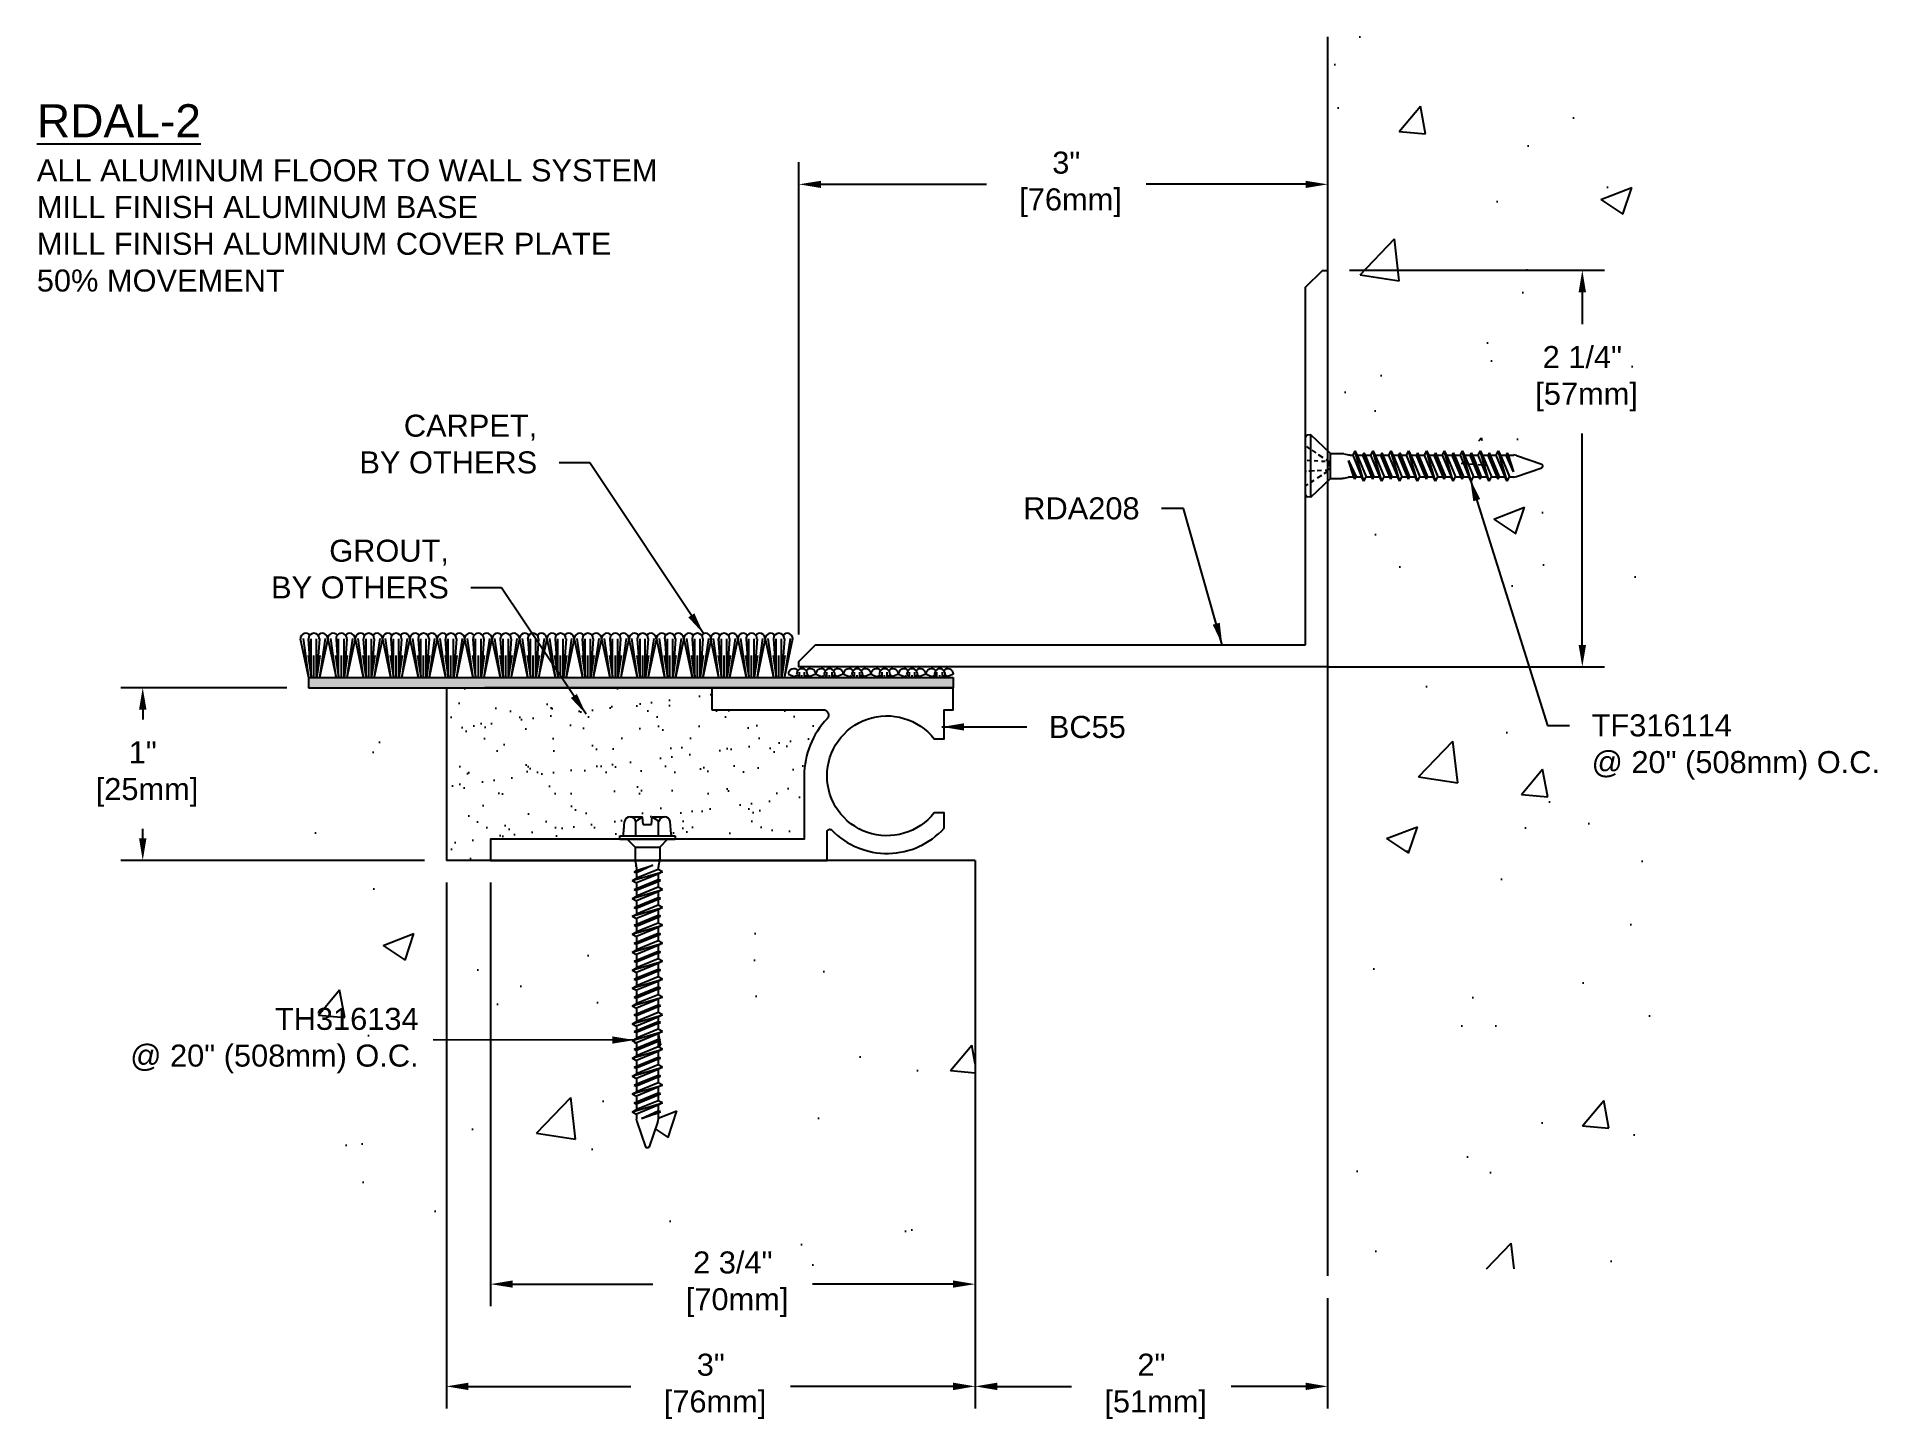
# Model space of a CAD drawing. Header units: inches. Extents: x -0.5 to 9.9, y 1.3 to 9.2.
import ezdxf

# ---------------------------------------------------------------- set-up
doc = ezdxf.new("R2010")
doc.units = ezdxf.units.IN
doc.header["$MEASUREMENT"] = 0
for name, color, linetype in [('Anchors', 4, 'Continuous'), ('Conditions', 1, 'Continuous'), ('Dimensions', 3, 'Continuous'), ('Metals', 7, 'Continuous'), ('Text', 2, 'Continuous')]:
    doc.layers.add(name, color=color, linetype=linetype)
doc.styles.add('ARIAL', font='arial.ttf')
doc.styles.get("Standard").update_dxf_attribs({"font": 'arial.ttf'})
doc.dimstyles.new('Arial', dxfattribs={"dimtxt": 0.125, "dimasz": 0.125, "dimexe": 0.125, "dimexo": 0.125, "dimgap": 0.125, "dimtad": 0, "dimtih": 1, "dimtoh": 1, "dimdec": 4, "dimzin": 0, "dimdsep": 46, "dimlunit": 4, "dimtxsty": 'ARIAL', "dimcen": 0.09, "dimadec": 0, "dimazin": 0, "dimtfac": 1, "dimtdec": 4, "dimtofl": 0, "dimtmove": 0, "dimatfit": 3, "dimfxl": 0, "dimfrac": 2, "dimtolj": 1, "dimtzin": 0, "dimarcsym": 0})

msp = doc.modelspace()

# ---------------------------------------------------------------- texts
at = {"layer": 'Text', "insert": (-0.49707, 8.77435), "char_height": 0.1875, "width": 4, "attachment_point": 1, "style": 'ARIAL'}
msp.add_mtext('{\\LRDAL-2\\P\\H0.6667x;\\lALL ALUMINUM FLOOR TO WALL SYSTEM \\PMILL FINISH ALUMINUM BASE \\PMILL FINISH ALUMINUM COVER PLATE \\P50% MOVEMENT}', dxfattribs=at)
at = {"layer": 'Text', "char_height": 0.125, "style": 'ARIAL'}
for s, insert, attachment_point in [('CARPET,\\PBY OTHERS', (2.34214, 6.67795), 9), ('RDA208', (5.76006, 6.41725), 9), ('GROUT,\\PBY OTHERS', (1.84107, 5.96857), 9), ('\\A1;BC55', (5.24513, 5.30396), 1), ('\\A1;TF316114\\P@ 20" (508mm) O.C.', (8.3247, 5.31274), 1), ('TH316134\\P@ 20" (508mm) O.C.', (1.66933, 3.46214), 6)]:
    msp.add_mtext(s, dxfattribs=dict(at, insert=insert, attachment_point=attachment_point))

# ---------------------------------------------------------------- blocks, each defined once
blk = doc.blocks.new('Bc55')
blk.add_lwpolyline([(1.38, 0.855), (2.013, 0.855, -0.659567), (2.035, 0.804, 0.192706), (1.905, 0.48), (1.905, 0.12), (0.125, 0.12), (0.125, 0), (2.035, 0), (2.035, 0.162, -0.671875), (2.061, 0.172, 0.430668), (2.7, 0.183), (2.7, 0.27), (2.642, 0.27, -2.892356), (2.642, 0.69), (2.7, 0.69), (2.7, 0.855), (2.75, 0.855), (2.75, 0.98), (1.38, 0.98)], format="xyb", close=True)
blk = doc.blocks.new('TF-316114')
for p, q in [((-0.163, 0), (0.163, 0)), ((-0.104, -0.013), (-0.113, 0)), ((-0.176, -0.029), (-0.175, -0.01)), ((-0.176, -0.029), (0.176, -0.029)), ((-0.176, -0.029), (-0.07, -0.141)), ((-0.082, -0.047), (-0.091, -0.032)), ((-0.053, -0.09), (-0.069, -0.066)), ((-0.031, -0.125), (-0.044, -0.104)), ((-0.031, -0.005), (-0.031, 0)), ((-0.03, -0.026), (-0.03, -0.019)), ((-0.028, -0.051), (-0.029, -0.032)), ((-0.026, -0.091), (-0.028, -0.065)), ((0.025, -0.11), (0.026, -0.09)), ((0.027, -0.07), (0.029, -0.048)), ((0.03, -0.026), (0.031, -0.008)), ((0.066, -0.071), (0.049, -0.098)), ((0.07, -0.141), (0.176, -0.029)), ((0.09, -0.035), (0.075, -0.058)), ((0.11, -0.005), (0.098, -0.022)), ((0.176, -0.029), (0.175, -0.01)), ((-0.07, -0.141), (0.07, -0.141)), ((-0.07, -0.141), (-0.07, -0.208)), ((-0.024, -0.126), (-0.025, -0.11)), ((-0.024, -0.135), (-0.011, -0.135)), ((-0.002, -0.135), (0.018, -0.135)), ((0.037, -0.115), (0.024, -0.135)), ((0.024, -0.135), (0.025, -0.125)), ((0.07, -0.141), (0.07, -0.208)), ((-0.086, -0.33), (0.086, -0.28)), ((-0.074, -0.28), (0.032, -0.243)), ((-0.074, -0.28), (-0.062, -0.273)), ((-0.074, -0.28), (-0.062, -0.286)), ((-0.069, -0.218), (-0.063, -0.244)), ((-0.062, -0.273), (0.032, -0.243)), ((0.032, -0.243), (-0.062, -0.286)), ((-0.062, -0.253), (-0.062, -0.273)), ((0.062, -0.267), (-0.062, -0.317)), ((-0.062, -0.286), (-0.062, -0.317)), ((0.062, -0.293), (-0.062, -0.343)), ((0.062, -0.253), (0.062, -0.267)), ((0.086, -0.28), (0.062, -0.267)), ((0.086, -0.28), (0.062, -0.293)), ((0.062, -0.293), (0.062, -0.324)), ((0.069, -0.218), (0.063, -0.244)), ((-0.086, -0.33), (-0.062, -0.317)), ((-0.086, -0.33), (-0.062, -0.343)), ((-0.086, -0.432), (0.086, -0.381)), ((-0.074, -0.381), (0.074, -0.33)), ((-0.074, -0.381), (-0.062, -0.375)), ((-0.074, -0.381), (-0.062, -0.387)), ((-0.062, -0.375), (0.062, -0.324)), ((0.062, -0.337), (-0.062, -0.387)), ((-0.062, -0.343), (-0.062, -0.375)), ((0.062, -0.368), (-0.062, -0.419)), ((-0.062, -0.387), (-0.062, -0.419)), ((0.062, -0.394), (-0.062, -0.445)), ((0.074, -0.33), (0.062, -0.324)), ((0.074, -0.33), (0.062, -0.337)), ((0.062, -0.337), (0.062, -0.368)), ((0.086, -0.381), (0.062, -0.368)), ((0.086, -0.381), (0.062, -0.394)), ((0.062, -0.394), (0.062, -0.426)), ((-0.086, -0.432), (-0.062, -0.419)), ((-0.086, -0.432), (-0.062, -0.445)), ((-0.086, -0.534), (0.086, -0.483)), ((-0.086, -0.534), (-0.062, -0.521)), ((-0.074, -0.483), (0.074, -0.432)), ((-0.074, -0.483), (-0.062, -0.477)), ((-0.074, -0.483), (-0.062, -0.489)), ((-0.062, -0.477), (0.062, -0.426)), ((0.062, -0.438), (-0.062, -0.489)), ((-0.062, -0.445), (-0.062, -0.477)), ((0.062, -0.47), (-0.062, -0.521)), ((-0.062, -0.489), (-0.062, -0.521)), ((0.062, -0.496), (-0.062, -0.546)), ((0.074, -0.432), (0.062, -0.426)), ((0.074, -0.432), (0.062, -0.438)), ((0.062, -0.438), (0.062, -0.47)), ((0.086, -0.483), (0.062, -0.47)), ((0.086, -0.483), (0.062, -0.496)), ((0.062, -0.496), (0.062, -0.527)), ((-0.086, -0.534), (-0.062, -0.546)), ((-0.086, -0.635), (0.086, -0.584)), ((-0.086, -0.635), (-0.062, -0.622)), ((-0.074, -0.584), (0.074, -0.534)), ((-0.074, -0.584), (-0.062, -0.578)), ((-0.074, -0.584), (-0.062, -0.59)), ((-0.062, -0.578), (0.062, -0.527)), ((0.062, -0.54), (-0.062, -0.59)), ((-0.062, -0.546), (-0.062, -0.578)), ((0.062, -0.571), (-0.062, -0.622)), ((-0.062, -0.59), (-0.062, -0.622)), ((0.062, -0.597), (-0.062, -0.648)), ((0.074, -0.534), (0.062, -0.527)), ((0.074, -0.534), (0.062, -0.54)), ((0.062, -0.54), (0.062, -0.571)), ((0.086, -0.584), (0.062, -0.571)), ((0.086, -0.584), (0.062, -0.597)), ((0.062, -0.597), (0.062, -0.629)), ((-0.086, -0.635), (-0.062, -0.648)), ((-0.086, -0.737), (0.086, -0.686)), ((-0.086, -0.737), (-0.062, -0.724)), ((-0.074, -0.686), (0.074, -0.635)), ((-0.074, -0.686), (-0.062, -0.68)), ((-0.074, -0.686), (-0.062, -0.692)), ((-0.062, -0.68), (0.062, -0.629)), ((0.062, -0.641), (-0.062, -0.692)), ((-0.062, -0.648), (-0.062, -0.68)), ((0.062, -0.673), (-0.062, -0.724)), ((-0.062, -0.692), (-0.062, -0.724)), ((0.062, -0.699), (-0.062, -0.75)), ((-0.062, -0.781), (0.062, -0.73)), ((0.074, -0.635), (0.062, -0.629)), ((0.074, -0.635), (0.062, -0.641)), ((0.062, -0.641), (0.062, -0.673)), ((0.086, -0.686), (0.062, -0.673)), ((0.086, -0.686), (0.062, -0.699)), ((0.062, -0.699), (0.062, -0.73)), ((0.074, -0.737), (0.062, -0.73)), ((-0.086, -0.737), (-0.062, -0.75)), ((-0.086, -0.838), (0.086, -0.787)), ((-0.086, -0.838), (-0.062, -0.825)), ((-0.074, -0.787), (0.074, -0.737)), ((-0.074, -0.787), (-0.062, -0.781)), ((-0.074, -0.787), (-0.062, -0.794)), ((0.062, -0.743), (-0.062, -0.794)), ((-0.062, -0.75), (-0.062, -0.781)), ((0.062, -0.774), (-0.062, -0.825)), ((-0.062, -0.794), (-0.062, -0.825)), ((0.062, -0.8), (-0.062, -0.851)), ((-0.062, -0.883), (0.062, -0.832)), ((0.074, -0.737), (0.062, -0.743)), ((0.062, -0.743), (0.062, -0.774)), ((0.086, -0.787), (0.062, -0.774)), ((0.086, -0.787), (0.062, -0.8)), ((0.062, -0.8), (0.062, -0.832)), ((0.074, -0.838), (0.062, -0.832)), ((-0.086, -0.838), (-0.062, -0.851)), ((-0.086, -0.94), (0.086, -0.889)), ((-0.086, -0.94), (-0.062, -0.927)), ((-0.086, -0.94), (-0.062, -0.953)), ((-0.074, -0.889), (0.074, -0.838)), ((-0.074, -0.889), (-0.062, -0.883)), ((-0.074, -0.889), (-0.062, -0.895)), ((-0.074, -0.991), (0.074, -0.94)), ((0.062, -0.844), (-0.062, -0.895)), ((-0.062, -0.851), (-0.062, -0.883)), ((0.062, -0.876), (-0.062, -0.927)), ((-0.062, -0.895), (-0.062, -0.927)), ((0.062, -0.902), (-0.062, -0.953)), ((-0.062, -0.984), (0.062, -0.934)), ((0.074, -0.838), (0.062, -0.844)), ((0.062, -0.844), (0.062, -0.876)), ((0.086, -0.889), (0.062, -0.876)), ((0.086, -0.889), (0.062, -0.902)), ((0.062, -0.902), (0.062, -0.934)), ((0.074, -0.94), (0.062, -0.934)), ((0.074, -0.94), (0.062, -0.946)), ((-0.086, -1.041), (0.086, -0.991)), ((-0.086, -1.041), (-0.062, -1.028)), ((-0.086, -1.041), (-0.062, -1.054)), ((-0.074, -0.991), (-0.062, -0.984)), ((-0.074, -0.991), (-0.062, -0.997)), ((-0.074, -1.092), (0.074, -1.041)), ((0.062, -0.946), (-0.062, -0.997)), ((-0.062, -0.953), (-0.062, -0.984)), ((0.062, -0.978), (-0.062, -1.028)), ((-0.062, -0.997), (-0.062, -1.028)), ((0.062, -1.003), (-0.062, -1.054)), ((-0.062, -1.086), (0.062, -1.035)), ((0.062, -0.946), (0.062, -0.978)), ((0.086, -0.991), (0.062, -0.978)), ((0.086, -0.991), (0.062, -1.003)), ((0.062, -1.003), (0.062, -1.035)), ((0.074, -1.041), (0.062, -1.035)), ((0.074, -1.041), (0.062, -1.047)), ((-0.086, -1.143), (0.086, -1.092)), ((-0.086, -1.143), (-0.062, -1.13)), ((-0.086, -1.143), (-0.062, -1.156)), ((-0.074, -1.092), (-0.062, -1.086)), ((-0.074, -1.092), (-0.062, -1.098)), ((0.062, -1.047), (-0.062, -1.098)), ((-0.062, -1.054), (-0.062, -1.086)), ((0.062, -1.079), (-0.062, -1.13)), ((-0.062, -1.098), (-0.062, -1.13)), ((0.062, -1.105), (-0.062, -1.156)), ((-0.034, -1.18), (0.062, -1.137)), ((-0.034, -1.18), (0.074, -1.143)), ((0.062, -1.047), (0.062, -1.079)), ((0.086, -1.092), (0.062, -1.079)), ((0.086, -1.092), (0.062, -1.105)), ((0.062, -1.105), (0.062, -1.137)), ((0.074, -1.143), (0.062, -1.137)), ((0.074, -1.143), (0.062, -1.149)), ((-0.062, -1.156), (-0.062, -1.182)), ((-0.06, -1.197), (-0.01, -1.34)), ((0.062, -1.149), (-0.034, -1.18)), ((0.06, -1.197), (0.01, -1.34)), ((0.062, -1.149), (0.062, -1.182))]:
    blk.add_line(p, q)
for centre, radius, start, end in [((-0.163, -0.011), 0.0112, 90, 175), ((0.163, -0.011), 0.0112, 5, 90), ((-0.023, -0.208), 0.0465, 180, 191.9357), ((0.023, -0.208), 0.0465, 348.0643, 0), ((-0.109, -0.253), 0.0465, 0, 11.9357), ((0.109, -0.253), 0.0465, 168.0643, 180), ((-0.016, -1.182), 0.0465, 180, 199.3058), ((0.016, -1.182), 0.0465, 340.6942, 0), ((0, -1.335), 0.0106, 204.1001, 335.8999)]:
    blk.add_arc(centre, radius, start, end)
blk = doc.blocks.new('TF316114')
blk.add_blockref('TF-316114', (0, 0))
blk = doc.blocks.new('*D5')
at = {"layer": 'Defpoints', "color": 0}
for p in [(6.827, 9.157), (3.827, 8.32), (3.827, 5.64)]:
    blk.add_point(p, dxfattribs=at)
at = {"layer": 'Dimensions', "color": 0, "lineweight": -2}
for p, q in [((6.827, 9.032), (6.827, 8.195)), ((3.827, 5.765), (3.827, 8.445)), ((3.952, 8.32), (4.891, 8.32)), ((6.702, 8.32), (5.797, 8.32))]:
    blk.add_line(p, q, dxfattribs=at)
at = {"layer": 'Dimensions', "color": 0}
for points in [[(3.952, 8.34), (3.952, 8.299), (3.827, 8.32)], [(6.702, 8.34), (6.702, 8.299), (6.827, 8.32)]]:
    blk.add_solid(points, dxfattribs=at)
at = {"layer": 'Dimensions', "color": 0, "insert": (5.344, 8.32), "char_height": 0.125, "attachment_point": 5, "style": 'ARIAL'}
blk.add_mtext('\\A1;3"\\P [76mm]', dxfattribs=at)
blk = doc.blocks.new('TH-316134')
for p, q in [((-0.097, 0.127), (-0.027, 0.127)), ((-0.023, 0.083), (-0.027, 0.127)), ((0.023, 0.083), (0.027, 0.127)), ((0.027, 0.127), (0.097, 0.127)), ((-0.157, 0.019), (0.157, 0.019)), ((-0.157, 0), (-0.157, 0.019)), ((-0.157, 0), (0.157, 0)), ((-0.135, 0.029), (-0.129, 0.1)), ((-0.115, 0), (-0.07, -0.045)), ((-0.065, 0.019), (-0.065, 0.1)), ((-0.023, 0.083), (0.023, 0.083)), ((0.064, 0.019), (0.064, 0.1)), ((0.115, 0), (0.07, -0.045)), ((0.135, 0.029), (0.129, 0.1)), ((0.157, 0.019), (0.157, 0)), ((-0.07, -0.045), (0.07, -0.045)), ((-0.07, -0.045), (-0.07, -0.112)), ((0.07, -0.045), (0.07, -0.112)), ((-0.086, -0.234), (0.086, -0.184)), ((-0.074, -0.184), (0.032, -0.147)), ((-0.074, -0.184), (-0.062, -0.177)), ((-0.074, -0.184), (-0.062, -0.19)), ((-0.069, -0.122), (-0.063, -0.148)), ((0.032, -0.147), (-0.062, -0.19)), ((-0.062, -0.177), (0.032, -0.147)), ((-0.062, -0.157), (-0.062, -0.177)), ((0.062, -0.171), (-0.062, -0.221)), ((-0.062, -0.19), (-0.062, -0.221)), ((0.062, -0.197), (-0.062, -0.247)), ((0.062, -0.157), (0.062, -0.171)), ((0.086, -0.184), (0.062, -0.171)), ((0.086, -0.184), (0.062, -0.197)), ((0.062, -0.197), (0.062, -0.228)), ((0.069, -0.122), (0.063, -0.148)), ((-0.086, -0.234), (-0.062, -0.221)), ((-0.086, -0.234), (-0.062, -0.247)), ((-0.086, -0.336), (0.086, -0.285)), ((-0.074, -0.285), (0.074, -0.234)), ((-0.074, -0.285), (-0.062, -0.279)), ((-0.074, -0.285), (-0.062, -0.291)), ((-0.062, -0.279), (0.062, -0.228)), ((0.062, -0.241), (-0.062, -0.291)), ((-0.062, -0.247), (-0.062, -0.279)), ((0.062, -0.272), (-0.062, -0.323)), ((-0.062, -0.291), (-0.062, -0.323)), ((0.062, -0.298), (-0.062, -0.349)), ((0.074, -0.234), (0.062, -0.228)), ((0.074, -0.234), (0.062, -0.241)), ((0.062, -0.241), (0.062, -0.272)), ((0.086, -0.285), (0.062, -0.272)), ((0.086, -0.285), (0.062, -0.298)), ((0.062, -0.298), (0.062, -0.33)), ((-0.086, -0.336), (-0.062, -0.323)), ((-0.086, -0.336), (-0.062, -0.349)), ((-0.086, -0.437), (0.086, -0.387)), ((-0.074, -0.387), (0.074, -0.336)), ((-0.074, -0.387), (-0.062, -0.381)), ((-0.074, -0.387), (-0.062, -0.393)), ((-0.062, -0.381), (0.062, -0.33)), ((0.062, -0.342), (-0.062, -0.393)), ((-0.062, -0.349), (-0.062, -0.381)), ((0.062, -0.374), (-0.062, -0.425)), ((-0.062, -0.393), (-0.062, -0.425)), ((0.062, -0.4), (-0.062, -0.45)), ((0.074, -0.336), (0.062, -0.33)), ((0.074, -0.336), (0.062, -0.342)), ((0.062, -0.342), (0.062, -0.374)), ((0.086, -0.387), (0.062, -0.374)), ((0.086, -0.387), (0.062, -0.4)), ((0.062, -0.4), (0.062, -0.431)), ((-0.086, -0.437), (-0.062, -0.425)), ((-0.086, -0.437), (-0.062, -0.45)), ((-0.086, -0.539), (0.086, -0.488)), ((-0.074, -0.488), (0.074, -0.437)), ((-0.074, -0.488), (-0.062, -0.482)), ((-0.074, -0.488), (-0.062, -0.494)), ((-0.062, -0.482), (0.062, -0.431)), ((0.062, -0.444), (-0.062, -0.494)), ((-0.062, -0.45), (-0.062, -0.482)), ((0.062, -0.475), (-0.062, -0.526)), ((-0.062, -0.494), (-0.062, -0.526)), ((0.062, -0.501), (-0.062, -0.552)), ((0.074, -0.437), (0.062, -0.431)), ((0.074, -0.437), (0.062, -0.444)), ((0.062, -0.444), (0.062, -0.475)), ((0.086, -0.488), (0.062, -0.475)), ((0.086, -0.488), (0.062, -0.501)), ((0.062, -0.501), (0.062, -0.533)), ((-0.086, -0.539), (-0.062, -0.526)), ((-0.086, -0.539), (-0.062, -0.552)), ((-0.086, -0.641), (0.086, -0.59)), ((-0.074, -0.59), (0.074, -0.539)), ((-0.074, -0.59), (-0.062, -0.584)), ((-0.074, -0.59), (-0.062, -0.596)), ((-0.062, -0.584), (0.062, -0.533)), ((0.062, -0.545), (-0.062, -0.596)), ((-0.062, -0.552), (-0.062, -0.584)), ((0.062, -0.577), (-0.062, -0.628)), ((-0.062, -0.596), (-0.062, -0.628)), ((0.062, -0.603), (-0.062, -0.654)), ((0.074, -0.539), (0.062, -0.533)), ((0.074, -0.539), (0.062, -0.545)), ((0.062, -0.545), (0.062, -0.577)), ((0.086, -0.59), (0.062, -0.577)), ((0.086, -0.59), (0.062, -0.603)), ((0.062, -0.603), (0.062, -0.634)), ((-0.086, -0.641), (-0.062, -0.628)), ((-0.086, -0.641), (-0.062, -0.654)), ((-0.086, -0.742), (0.086, -0.691)), ((-0.086, -0.742), (-0.062, -0.729)), ((-0.074, -0.691), (0.074, -0.641)), ((-0.074, -0.691), (-0.062, -0.685)), ((-0.074, -0.691), (-0.062, -0.698)), ((-0.062, -0.685), (0.062, -0.634)), ((0.062, -0.647), (-0.062, -0.698)), ((-0.062, -0.654), (-0.062, -0.685)), ((0.062, -0.678), (-0.062, -0.729)), ((-0.062, -0.698), (-0.062, -0.729)), ((0.062, -0.704), (-0.062, -0.755)), ((0.074, -0.641), (0.062, -0.634)), ((0.074, -0.641), (0.062, -0.647)), ((0.062, -0.647), (0.062, -0.678)), ((0.086, -0.691), (0.062, -0.678)), ((0.086, -0.691), (0.062, -0.704)), ((0.062, -0.704), (0.062, -0.736)), ((-0.086, -0.742), (-0.062, -0.755)), ((-0.086, -0.844), (0.086, -0.793)), ((-0.086, -0.844), (-0.062, -0.831)), ((-0.074, -0.793), (0.074, -0.742)), ((-0.074, -0.793), (-0.062, -0.787)), ((-0.074, -0.793), (-0.062, -0.799)), ((-0.062, -0.787), (0.062, -0.736)), ((0.062, -0.748), (-0.062, -0.799)), ((-0.062, -0.755), (-0.062, -0.787)), ((0.062, -0.78), (-0.062, -0.831)), ((-0.062, -0.799), (-0.062, -0.831)), ((0.062, -0.806), (-0.062, -0.857)), ((0.074, -0.742), (0.062, -0.736)), ((0.074, -0.742), (0.062, -0.748)), ((0.062, -0.748), (0.062, -0.78)), ((0.086, -0.793), (0.062, -0.78)), ((0.086, -0.793), (0.062, -0.806)), ((0.062, -0.806), (0.062, -0.838)), ((-0.086, -0.844), (-0.062, -0.857)), ((-0.086, -0.945), (0.086, -0.895)), ((-0.086, -0.945), (-0.062, -0.932)), ((-0.074, -0.895), (0.074, -0.844)), ((-0.074, -0.895), (-0.062, -0.888)), ((-0.074, -0.895), (-0.062, -0.901)), ((-0.062, -0.888), (0.062, -0.838)), ((0.062, -0.85), (-0.062, -0.901)), ((-0.062, -0.857), (-0.062, -0.888)), ((0.062, -0.882), (-0.062, -0.932)), ((-0.062, -0.901), (-0.062, -0.932)), ((0.062, -0.907), (-0.062, -0.958)), ((-0.062, -0.99), (0.062, -0.939)), ((0.074, -0.844), (0.062, -0.838)), ((0.074, -0.844), (0.062, -0.85)), ((0.062, -0.85), (0.062, -0.882)), ((0.086, -0.895), (0.062, -0.882)), ((0.086, -0.895), (0.062, -0.907)), ((0.062, -0.907), (0.062, -0.939)), ((0.074, -0.945), (0.062, -0.939)), ((-0.086, -0.945), (-0.062, -0.958)), ((-0.086, -1.047), (0.086, -0.996)), ((-0.086, -1.047), (-0.062, -1.034)), ((-0.074, -0.996), (0.074, -0.945)), ((-0.074, -0.996), (-0.062, -0.99)), ((-0.074, -0.996), (-0.062, -1.002)), ((-0.074, -1.09), (0.074, -1.039)), ((0.062, -0.951), (-0.062, -1.002)), ((-0.062, -0.958), (-0.062, -0.99)), ((0.062, -0.983), (-0.062, -1.034)), ((-0.062, -1.002), (-0.062, -1.034)), ((0.062, -1.009), (-0.062, -1.06)), ((-0.062, -1.084), (0.062, -1.033)), ((0.074, -0.945), (0.062, -0.951)), ((0.062, -0.951), (0.062, -0.983)), ((0.086, -0.996), (0.062, -0.983)), ((0.086, -0.996), (0.062, -1.009)), ((0.062, -1.001), (0.062, -1.033)), ((0.074, -1.039), (0.062, -1.033)), ((0.074, -1.039), (0.062, -1.045)), ((-0.086, -1.047), (-0.062, -1.06)), ((-0.086, -1.141), (0.086, -1.09)), ((-0.086, -1.141), (-0.062, -1.128)), ((-0.086, -1.141), (-0.062, -1.154)), ((-0.074, -1.09), (-0.062, -1.084)), ((-0.074, -1.09), (-0.062, -1.096)), ((-0.074, -1.191), (0.074, -1.141)), ((0.062, -1.045), (-0.062, -1.096)), ((-0.062, -1.052), (-0.062, -1.084)), ((0.062, -1.077), (-0.062, -1.128)), ((-0.062, -1.096), (-0.062, -1.128)), ((0.062, -1.103), (-0.062, -1.154)), ((-0.062, -1.185), (0.062, -1.134)), ((0.062, -1.147), (-0.062, -1.198)), ((0.062, -1.045), (0.062, -1.077)), ((0.086, -1.09), (0.062, -1.077)), ((0.086, -1.09), (0.062, -1.103)), ((0.062, -1.103), (0.062, -1.134)), ((0.074, -1.141), (0.062, -1.134)), ((0.074, -1.141), (0.062, -1.147)), ((0.062, -1.147), (0.062, -1.178)), ((-0.086, -1.242), (0.086, -1.191)), ((-0.086, -1.242), (-0.062, -1.229)), ((-0.086, -1.242), (-0.062, -1.255)), ((-0.074, -1.191), (-0.062, -1.185)), ((-0.074, -1.191), (-0.062, -1.198)), ((-0.074, -1.293), (0.074, -1.242)), ((-0.062, -1.154), (-0.062, -1.185)), ((0.062, -1.178), (-0.062, -1.229)), ((-0.062, -1.198), (-0.062, -1.229)), ((0.062, -1.204), (-0.062, -1.255)), ((-0.062, -1.287), (0.062, -1.236)), ((0.062, -1.248), (-0.062, -1.299)), ((0.086, -1.191), (0.062, -1.178)), ((0.086, -1.191), (0.062, -1.204)), ((0.062, -1.204), (0.062, -1.236)), ((0.074, -1.242), (0.062, -1.236)), ((0.074, -1.242), (0.062, -1.248)), ((0.062, -1.248), (0.062, -1.28)), ((-0.086, -1.344), (0.086, -1.293)), ((-0.086, -1.344), (-0.062, -1.331)), ((-0.086, -1.344), (-0.062, -1.357)), ((-0.074, -1.293), (-0.062, -1.287)), ((-0.074, -1.293), (-0.062, -1.299)), ((-0.074, -1.395), (0.074, -1.344)), ((-0.062, -1.255), (-0.062, -1.287)), ((0.062, -1.28), (-0.062, -1.331)), ((-0.062, -1.299), (-0.062, -1.331)), ((0.062, -1.306), (-0.062, -1.357)), ((-0.062, -1.388), (0.062, -1.338)), ((0.062, -1.35), (-0.062, -1.401)), ((-0.062, -1.357), (-0.062, -1.388)), ((0.086, -1.293), (0.062, -1.28)), ((0.086, -1.293), (0.062, -1.306)), ((0.062, -1.306), (0.062, -1.338)), ((0.074, -1.344), (0.062, -1.338)), ((0.074, -1.344), (0.062, -1.35)), ((0.062, -1.35), (0.062, -1.382)), ((-0.086, -1.445), (0.086, -1.395)), ((-0.086, -1.445), (-0.062, -1.432)), ((-0.086, -1.445), (-0.062, -1.458)), ((-0.074, -1.395), (-0.062, -1.388)), ((-0.074, -1.395), (-0.062, -1.401)), ((-0.074, -1.496), (0.074, -1.445)), ((0.062, -1.382), (-0.062, -1.432)), ((-0.062, -1.401), (-0.062, -1.432)), ((0.062, -1.407), (-0.062, -1.458)), ((-0.062, -1.49), (0.062, -1.439)), ((0.062, -1.451), (-0.062, -1.502)), ((-0.062, -1.458), (-0.062, -1.49)), ((0.086, -1.395), (0.062, -1.382)), ((0.086, -1.395), (0.062, -1.407)), ((0.062, -1.407), (0.062, -1.439)), ((0.074, -1.445), (0.062, -1.439)), ((0.074, -1.445), (0.062, -1.451)), ((0.062, -1.451), (0.062, -1.483)), ((-0.086, -1.547), (0.086, -1.496)), ((-0.086, -1.547), (-0.062, -1.534)), ((-0.086, -1.547), (-0.062, -1.56)), ((-0.074, -1.496), (-0.062, -1.49)), ((-0.074, -1.496), (-0.062, -1.502)), ((0.062, -1.483), (-0.062, -1.534)), ((-0.062, -1.502), (-0.062, -1.534)), ((0.062, -1.509), (-0.062, -1.56)), ((-0.062, -1.56), (-0.062, -1.586)), ((-0.034, -1.584), (0.062, -1.541)), ((-0.034, -1.584), (0.074, -1.547)), ((0.062, -1.553), (-0.034, -1.584)), ((0.086, -1.496), (0.062, -1.483)), ((0.086, -1.496), (0.062, -1.509)), ((0.062, -1.509), (0.062, -1.541)), ((0.074, -1.547), (0.062, -1.541)), ((0.074, -1.547), (0.062, -1.553)), ((0.062, -1.553), (0.062, -1.586)), ((-0.06, -1.601), (-0.01, -1.744)), ((0.06, -1.601), (0.01, -1.744))]:
    blk.add_line(p, q)
for centre, radius, start, end in [((-0.097, 0.095), 0.0327, 9.285, 170.715), ((0, 0.038), 0.0896, 107.4215, 136.0407), ((0, 0.038), 0.0896, 43.9593, 72.5785), ((0.097, 0.095), 0.0327, 9.285, 170.715), ((-0.146, 0.03), 0.0112, 270, 355), ((0.146, 0.03), 0.0112, 185, 270), ((-0.023, -0.112), 0.0465, 180, 191.9357), ((-0.109, -0.157), 0.0465, 0, 11.9357), ((0.109, -0.157), 0.0465, 168.0643, 180), ((0.023, -0.112), 0.0465, 348.0643, 0), ((-0.016, -1.586), 0.0465, 180, 199.3058), ((0.016, -1.586), 0.0465, 340.6942, 0), ((0, -1.739), 0.0106, 204.1001, 335.8999)]:
    blk.add_arc(centre, radius, start, end)
blk = doc.blocks.new('TH316134')
blk.add_blockref('TH-316134', (0, 0))
blk = doc.blocks.new('*D8')
at = {"layer": 'Defpoints', "color": 0}
for p in [(2.077, 4.484), (4.827, 2.605), (2.077, 2.08)]:
    blk.add_point(p, dxfattribs=at)
at = {"layer": 'Dimensions', "color": 0, "lineweight": -2}
for p, q in [((2.077, 4.359), (2.077, 1.955)), ((4.827, 2.48), (4.827, 1.955)), ((2.202, 2.08), (2.999, 2.08)), ((4.702, 2.08), (3.905, 2.08))]:
    blk.add_line(p, q, dxfattribs=at)
at = {"layer": 'Dimensions', "color": 0}
for points in [[(2.202, 2.101), (2.202, 2.06), (2.077, 2.08)], [(4.702, 2.101), (4.702, 2.06), (4.827, 2.08)]]:
    blk.add_solid(points, dxfattribs=at)
at = {"layer": 'Dimensions', "color": 0, "insert": (3.452, 2.08), "char_height": 0.125, "attachment_point": 5, "style": 'ARIAL'}
blk.add_mtext('\\A1;2 3/4"\\P [70mm]', dxfattribs=at)
blk = doc.blocks.new('*D9')
at = {"layer": 'Defpoints', "color": 0}
for p in [(4.827, 2.126), (6.827, 2.126), (6.827, 1.5)]:
    blk.add_point(p, dxfattribs=at)
at = {"layer": 'Dimensions', "color": 0, "lineweight": -2}
for p, q in [((4.827, 2.001), (4.827, 1.375)), ((6.827, 2.001), (6.827, 1.375)), ((4.952, 1.5), (5.374, 1.5)), ((6.702, 1.5), (6.28, 1.5))]:
    blk.add_line(p, q, dxfattribs=at)
at = {"layer": 'Dimensions', "color": 0}
for points in [[(4.952, 1.521), (4.952, 1.479), (4.827, 1.5)], [(6.702, 1.521), (6.702, 1.479), (6.827, 1.5)]]:
    blk.add_solid(points, dxfattribs=at)
at = {"layer": 'Dimensions', "color": 0, "insert": (5.827, 1.5), "char_height": 0.125, "attachment_point": 5, "style": 'ARIAL'}
blk.add_mtext('\\A1;2"\\P [51mm]', dxfattribs=at)
blk = doc.blocks.new('*D10')
at = {"layer": 'Defpoints', "color": 0}
for p in [(1.827, 4.484), (4.827, 2.126), (1.827, 1.5)]:
    blk.add_point(p, dxfattribs=at)
at = {"layer": 'Dimensions', "color": 0, "lineweight": -2}
for p, q in [((1.827, 4.359), (1.827, 1.375)), ((4.827, 2.001), (4.827, 1.375)), ((1.952, 1.5), (2.874, 1.5)), ((4.702, 1.5), (3.78, 1.5))]:
    blk.add_line(p, q, dxfattribs=at)
at = {"layer": 'Dimensions', "color": 0}
for points in [[(1.952, 1.521), (1.952, 1.479), (1.827, 1.5)], [(4.702, 1.521), (4.702, 1.479), (4.827, 1.5)]]:
    blk.add_solid(points, dxfattribs=at)
at = {"layer": 'Dimensions', "color": 0, "insert": (3.327, 1.5), "char_height": 0.125, "attachment_point": 5, "style": 'ARIAL'}
blk.add_mtext('\\A1;3"\\P [76mm]', dxfattribs=at)
blk = doc.blocks.new('*D11')
at = {"layer": 'Defpoints', "color": 0}
for p in [(6.827, 7.832), (6.702, 5.582), (8.272, 5.582)]:
    blk.add_point(p, dxfattribs=at)
at = {"layer": 'Dimensions', "color": 0, "lineweight": -2}
for p, q in [((6.952, 7.832), (8.397, 7.832)), ((8.272, 7.707), (8.272, 7.527)), ((8.272, 5.707), (8.272, 6.907)), ((6.827, 5.582), (8.397, 5.582))]:
    blk.add_line(p, q, dxfattribs=at)
at = {"layer": 'Dimensions', "color": 0}
for points in [[(8.251, 7.707), (8.293, 7.707), (8.272, 7.832)], [(8.251, 5.707), (8.293, 5.707), (8.272, 5.582)]]:
    blk.add_solid(points, dxfattribs=at)
at = {"layer": 'Dimensions', "color": 0, "insert": (8.272, 7.217), "char_height": 0.125, "attachment_point": 5, "style": 'ARIAL'}
blk.add_mtext('\\A1;2 1/4"\\P [57mm]', dxfattribs=at)
blk = doc.blocks.new('carpet-teeth2')
for points in [[(1.064, 1.255), (1.095, 1.033)], [(1.189, 1.255), (1.157, 1.033)], [(1.219, 1.255), (1.25, 1.033)], [(1.344, 1.255), (1.313, 1.033)], [(1.374, 1.255), (1.406, 1.033)], [(1.5, 1.255), (1.468, 1.036)], [(1.53, 1.255), (1.561, 1.036)], [(1.655, 1.255), (1.624, 1.036)], [(1.685, 1.255), (1.717, 1.033)], [(1.81, 1.255), (1.779, 1.036)], [(1.048, 1.253), (1.095, 1.033)], [(1.093, 1.158), (1.11, 1.033)], [(1.111, 1.033), (1.111, 1.253)], [(1.126, 1.033), (1.126, 1.158)], [(1.141, 1.033), (1.141, 1.253)], [(1.157, 1.253), (1.141, 1.033)], [(1.16, 1.158), (1.143, 1.038)], [(1.204, 1.253), (1.157, 1.033)], [(1.204, 1.253), (1.251, 1.033)], [(1.248, 1.158), (1.266, 1.033)], [(1.251, 1.253), (1.266, 1.033)], [(1.266, 1.033), (1.266, 1.253)], [(1.282, 1.033), (1.282, 1.158)], [(1.297, 1.033), (1.297, 1.253)], [(1.312, 1.253), (1.297, 1.033)], [(1.315, 1.158), (1.297, 1.033)], [(1.359, 1.253), (1.313, 1.033)], [(1.359, 1.253), (1.406, 1.033)], [(1.403, 1.158), (1.421, 1.033)], [(1.406, 1.253), (1.422, 1.033)], [(1.422, 1.033), (1.422, 1.253)], [(1.437, 1.033), (1.437, 1.158)], [(1.468, 1.253), (1.452, 1.033)], [(1.452, 1.033), (1.452, 1.253)], [(1.471, 1.158), (1.453, 1.038)], [(1.515, 1.253), (1.468, 1.036)], [(1.515, 1.253), (1.561, 1.033)], [(1.559, 1.158), (1.577, 1.033)], [(1.562, 1.253), (1.577, 1.033)], [(1.577, 1.033), (1.577, 1.253)], [(1.592, 1.033), (1.592, 1.158)], [(1.623, 1.253), (1.608, 1.033)], [(1.608, 1.033), (1.608, 1.253)], [(1.626, 1.158), (1.608, 1.033)], [(1.67, 1.253), (1.623, 1.033)], [(1.67, 1.253), (1.717, 1.033)], [(1.714, 1.158), (1.732, 1.033)], [(1.717, 1.253), (1.733, 1.033)], [(1.733, 1.033), (1.733, 1.253)], [(1.748, 1.033), (1.748, 1.158)], [(1.779, 1.253), (1.763, 1.033)], [(1.763, 1.033), (1.763, 1.253)], [(1.781, 1.158), (1.764, 1.033)], [(1.825, 1.253), (1.779, 1.033)], [(1.095, 1.033), (1.779, 1.033)]]:
    blk.add_lwpolyline(points)
blk.add_lwpolyline([(1.095, 1.253), (1.111, 1.033)], close=True)
for centre, radius, start, end in [((1.08, 1.253), 0.0312, 41.211, 180), ((1.126, 1.253), 0.0308, 0, 180), ((1.173, 1.253), 0.0312, 0, 138.789), ((1.235, 1.253), 0.0312, 41.211, 180), ((1.282, 1.253), 0.0307, 355.9223, 184.0777), ((1.328, 1.253), 0.0312, 0, 138.789), ((1.391, 1.253), 0.0312, 41.211, 180), ((1.437, 1.253), 0.0308, 0, 180), ((1.483, 1.253), 0.0312, 0, 138.789), ((1.546, 1.253), 0.0312, 41.211, 180), ((1.592, 1.253), 0.0308, 0, 180), ((1.639, 1.253), 0.0312, 0, 138.789), ((1.701, 1.253), 0.0312, 41.211, 180), ((1.748, 1.253), 0.0308, 0, 180), ((1.794, 1.253), 0.0312, 0, 138.789)]:
    blk.add_arc(centre, radius, start, end)
at = {"insert": (1.095, 1.034), "char_height": 0.0000478, "width": 0.00109, "attachment_point": 1}
blk.add_mtext('{\\fArial|b0|i0|c0|p34;BALCO TOOTHBRUSH}', dxfattribs=at)
blk = doc.blocks.new('CARPET')
at = {"layer": 'Conditions'}
h = blk.add_hatch(dxfattribs=at)
h.set_pattern_fill('EXPAND', color=256, scale=0.125, style=0)
h.set_pattern_definition([(30, (-0.98028, 0.06387), (2e-11, 0.075), [0.0625, -0.0125]), (330, (-0.98028, 0.06387), (0.0649519, 0.0375), [0.0625, -0.0125]), (330, (-0.92615, 0.09512), (0.0649519, 0.0375), [0.0625, -0.0125]), (30, (-0.92615, 0.10762), (2e-11, 0.075), [0.0625, -0.0125])])
h.paths.add_polyline_path([(0.782, 11.178), (0.782, 11.12), (4.44, 11.12), (4.44, 11.178)])
for p, q in [((0.782, 11.178), (4.44, 11.178)), ((0.782, 11.178), (0.782, 11.12)), ((4.44, 11.178), (4.44, 11.12)), ((0.782, 11.12), (4.44, 11.12))]:
    blk.add_line(p, q, dxfattribs=at)
for points in [[(3.063, 11.398), (3.109, 11.178)], [(3.078, 11.4), (3.109, 11.178)], [(3.125, 11.178), (3.125, 11.398)], [(3.171, 11.398), (3.155, 11.178)], [(3.155, 11.178), (3.155, 11.398)], [(3.203, 11.4), (3.171, 11.178)], [(3.218, 11.398), (3.171, 11.178)], [(3.218, 11.398), (3.265, 11.178)], [(3.233, 11.4), (3.265, 11.178)], [(3.265, 11.398), (3.28, 11.178)], [(3.28, 11.178), (3.28, 11.398)], [(3.327, 11.398), (3.311, 11.178)], [(3.311, 11.178), (3.311, 11.398)], [(3.358, 11.4), (3.327, 11.178)], [(3.373, 11.398), (3.327, 11.178)], [(3.373, 11.398), (3.42, 11.178)], [(3.388, 11.4), (3.42, 11.178)], [(3.42, 11.398), (3.436, 11.178)], [(3.436, 11.178), (3.436, 11.398)], [(3.466, 11.178), (3.466, 11.398)], [(3.482, 11.398), (3.466, 11.178)], [(3.514, 11.4), (3.482, 11.181)], [(3.529, 11.398), (3.482, 11.181)], [(3.107, 11.303), (3.125, 11.178)], [(3.14, 11.178), (3.14, 11.303)], [(3.174, 11.303), (3.157, 11.183)], [(3.262, 11.303), (3.28, 11.178)], [(3.296, 11.178), (3.296, 11.303)], [(3.329, 11.303), (3.311, 11.178)], [(3.418, 11.303), (3.435, 11.178)], [(3.451, 11.178), (3.451, 11.303)], [(3.485, 11.303), (3.467, 11.183)], [(3.109, 11.178), (3.793, 11.178)], [(3.505, 11.197), (3.551, 11.178)], [(3.543, 11.192), (3.551, 11.178)], [(3.552, 11.195), (3.567, 11.178)], [(3.562, 11.192), (3.567, 11.178)], [(3.567, 11.178), (3.567, 11.208)], [(3.582, 11.178), (3.582, 11.192)], [(3.597, 11.178), (3.597, 11.208)], [(3.613, 11.195), (3.597, 11.178)], [(3.603, 11.192), (3.598, 11.178)], [(3.66, 11.197), (3.613, 11.178)], [(3.613, 11.195), (3.613, 11.178)], [(3.622, 11.192), (3.614, 11.178)], [(3.66, 11.197), (3.707, 11.178)], [(3.699, 11.192), (3.707, 11.178)], [(3.707, 11.195), (3.723, 11.178)], [(3.718, 11.192), (3.722, 11.178)], [(3.723, 11.178), (3.723, 11.208)], [(3.738, 11.178), (3.738, 11.192)], [(3.753, 11.178), (3.753, 11.208)], [(3.769, 11.195), (3.753, 11.178)], [(3.758, 11.192), (3.754, 11.178)], [(3.816, 11.197), (3.769, 11.178)], [(3.769, 11.195), (3.769, 11.178)], [(3.778, 11.192), (3.77, 11.178)], [(3.817, 11.197), (3.864, 11.178)], [(3.856, 11.192), (3.864, 11.178)], [(3.862, 11.178), (4.429, 11.178)], [(3.865, 11.195), (3.88, 11.178)], [(3.875, 11.192), (3.879, 11.178)], [(3.88, 11.178), (3.88, 11.208)], [(3.895, 11.178), (3.895, 11.192)], [(3.91, 11.178), (3.91, 11.208)], [(3.926, 11.195), (3.91, 11.178)], [(3.916, 11.192), (3.911, 11.178)], [(3.973, 11.197), (3.926, 11.178)], [(3.926, 11.195), (3.926, 11.178)], [(3.935, 11.192), (3.927, 11.178)], [(3.973, 11.197), (4.02, 11.178)], [(4.012, 11.192), (4.02, 11.178)], [(4.02, 11.195), (4.036, 11.178)], [(4.031, 11.192), (4.035, 11.178)], [(4.036, 11.178), (4.036, 11.208)], [(4.051, 11.178), (4.051, 11.192)], [(4.066, 11.178), (4.066, 11.208)], [(4.082, 11.195), (4.066, 11.178)], [(4.071, 11.192), (4.067, 11.178)], [(4.129, 11.197), (4.082, 11.178)], [(4.082, 11.195), (4.082, 11.178)], [(4.091, 11.192), (4.083, 11.178)], [(4.129, 11.197), (4.176, 11.178)], [(4.168, 11.192), (4.176, 11.178)], [(4.176, 11.195), (4.192, 11.178)], [(4.187, 11.192), (4.191, 11.178)], [(4.192, 11.178), (4.192, 11.208)], [(4.207, 11.178), (4.207, 11.192)], [(4.222, 11.178), (4.222, 11.208)], [(4.238, 11.195), (4.222, 11.178)], [(4.227, 11.192), (4.223, 11.178)], [(4.285, 11.197), (4.238, 11.178)], [(4.238, 11.195), (4.238, 11.178)], [(4.247, 11.192), (4.239, 11.178)], [(4.286, 11.197), (4.333, 11.178)], [(4.325, 11.192), (4.333, 11.178)], [(4.333, 11.195), (4.348, 11.178)], [(4.343, 11.192), (4.348, 11.178)], [(4.348, 11.178), (4.348, 11.208)], [(4.364, 11.178), (4.364, 11.192)], [(4.379, 11.178), (4.379, 11.208)], [(4.394, 11.195), (4.379, 11.178)], [(4.384, 11.192), (4.379, 11.178)], [(4.394, 11.195), (4.395, 11.178)], [(4.441, 11.197), (4.395, 11.178)], [(4.403, 11.192), (4.395, 11.178)]]:
    blk.add_lwpolyline(points, dxfattribs=at)
blk.add_lwpolyline([(3.109, 11.398), (3.125, 11.178)], close=True, dxfattribs=at)
for centre, radius, start, end in [((3.094, 11.398), 0.0312, 41.211, 180), ((3.14, 11.398), 0.0308, 0, 180), ((3.187, 11.398), 0.0312, 0, 138.789), ((3.249, 11.398), 0.0312, 41.211, 180), ((3.296, 11.398), 0.0307, 355.9223, 184.0777), ((3.342, 11.398), 0.0312, 0, 138.789), ((3.405, 11.398), 0.0312, 41.211, 180), ((3.451, 11.398), 0.0308, 0, 180), ((3.498, 11.398), 0.0312, 0, 138.789), ((3.536, 11.197), 0.0312, 41.211, 180), ((3.582, 11.197), 0.0307, 355.9223, 184.0777), ((3.629, 11.197), 0.0312, 0, 138.789), ((3.692, 11.197), 0.0312, 41.211, 180), ((3.738, 11.197), 0.0307, 355.9223, 184.0777), ((3.785, 11.197), 0.0312, 0, 138.789), ((3.849, 11.197), 0.0312, 41.211, 180), ((3.895, 11.197), 0.0307, 355.9223, 184.0777), ((3.942, 11.197), 0.0312, 0, 138.789), ((4.005, 11.197), 0.0312, 41.211, 180), ((4.051, 11.197), 0.0307, 355.9223, 184.0777), ((4.098, 11.197), 0.0312, 0, 138.789), ((4.161, 11.197), 0.0312, 41.211, 180), ((4.207, 11.197), 0.0307, 355.9223, 184.0777), ((4.253, 11.197), 0.0312, 0, 138.789), ((4.317, 11.197), 0.0312, 41.211, 180), ((4.364, 11.197), 0.0307, 355.9223, 184.0777), ((4.41, 11.197), 0.0312, 0, 138.789)]:
    blk.add_arc(centre, radius, start, end, dxfattribs=at)
for p in [(-0.313, 10.145), (0.464, 10.145), (1.241, 10.145)]:
    blk.add_blockref('carpet-teeth2', p, dxfattribs=at)
at = {"layer": 'Conditions', "char_height": 0.0000478, "width": 0.00109, "attachment_point": 1}
for insert in [(3.109, 11.178), (3.862, 11.178)]:
    blk.add_mtext('{\\fArial|b0|i0|c0|p34;BALCO TOOTHBRUSH}', dxfattribs=dict(at, insert=insert))
blk = doc.blocks.new('*D12')
at = {"layer": 'Defpoints', "color": 0}
for p in [(1.047, 5.464), (0.104, 4.484), (1.827, 4.484)]:
    blk.add_point(p, dxfattribs=at)
at = {"layer": 'Dimensions', "color": 0, "lineweight": -2}
for p, q in [((0.922, 5.464), (-0.021, 5.464)), ((0.104, 5.339), (0.104, 5.284)), ((0.104, 4.609), (0.104, 4.664)), ((1.702, 4.484), (-0.021, 4.484))]:
    blk.add_line(p, q, dxfattribs=at)
at = {"layer": 'Dimensions', "color": 0}
for points in [[(0.083, 5.339), (0.125, 5.339), (0.104, 5.464)], [(0.083, 4.609), (0.125, 4.609), (0.104, 4.484)]]:
    blk.add_solid(points, dxfattribs=at)
at = {"layer": 'Dimensions', "color": 0, "insert": (0.104, 4.974), "char_height": 0.125, "attachment_point": 5, "style": 'ARIAL'}
blk.add_mtext('\\A1;1"\\P [25mm]', dxfattribs=at)
blk = doc.blocks.new('RDA208')
blk.add_lwpolyline([(2.875, 0.125), (2.875, 2.155), (2.97, 2.25), (3, 2.25), (3, 0), (0, 0), (0, 0.03), (0.095, 0.125)], close=True)

# ---------------------------------------------------------------- dimensions: what is measured, and where the dimension line sits
at = {"layer": 'Dimensions'}
for base, p1, p2, picture, middle in [((3.82706, 8.3196), (6.82706, 9.15684), (3.82706, 5.64022), '*D5', (5.34394, 8.3196)), ((1.82706, 1.50024), (4.82706, 2.12647), (1.82706, 4.48398), '*D10', (3.32706, 1.50024)), ((2.07706, 2.08037), (4.82706, 2.60485), (2.07706, 4.48398), '*D8', (3.45206, 2.08037)), ((6.82706, 1.50024), (4.82706, 2.12647), (6.82706, 2.12647), '*D9', (5.82706, 1.50024))]:
    dim = msp.add_linear_dim(base=base, p1=p1, p2=p2, dimstyle='Arial', override={"dimpost": '\\X'}, dxfattribs=at)
    dim.commit()
    dim.dimension.update_dxf_attribs({"geometry": picture, "text_midpoint": middle, "dimtype": 160})
for base, p1, p2, picture, middle in [((8.27184, 5.5818), (6.82706, 7.8318), (6.70206, 5.5818), '*D11', (8.27184, 7.21713)), ((0.10424, 4.48398), (1.04671, 5.46398), (1.82706, 4.48398), '*D12', (0.10424, 4.97398))]:
    dim = msp.add_linear_dim(base=base, p1=p1, p2=p2, angle=90, dimstyle='Arial', override={"dimpost": '\\X'}, dxfattribs=at)
    dim.commit()
    dim.dimension.update_dxf_attribs({"geometry": picture, "text_midpoint": middle, "dimtype": 160})

# ---------------------------------------------------------------- hatches: boundary and pattern name
at = {"layer": 'Conditions'}
h = msp.add_hatch(dxfattribs=at)
h.set_pattern_fill('AR-CONC', color=256, scale=0.25, style=0)
h.paths.add_polyline_path([(8.65397, 9.15684), (6.82706, 9.15684), (6.82706, 6.87176), (6.84501, 6.87176), (6.87574, 6.86527, 0.05212645), (6.88536, 6.86426), (6.89873, 6.86426), (6.91165, 6.88826), (6.92458, 6.86426), (6.95627, 6.86426), (6.96243, 6.87571), (6.9686, 6.86426), (7.00029, 6.86426), (7.01321, 6.88826), (7.02614, 6.86426), (7.05783, 6.86426), (7.064, 6.87571), (7.07016, 6.86426), (7.10185, 6.86426), (7.11478, 6.88826), (7.1277, 6.86426), (7.15939, 6.86426), (7.16556, 6.87571), (7.17172, 6.86426), (7.20341, 6.86426), (7.21634, 6.88826), (7.22926, 6.86426), (7.26096, 6.86426), (7.26712, 6.87571), (7.27328, 6.86426), (7.30498, 6.86426), (7.3179, 6.88826), (7.33083, 6.86426), (7.36252, 6.86426), (7.36868, 6.87571), (7.37485, 6.86426), (7.40654, 6.86426), (7.41946, 6.88826), (7.43239, 6.86426), (7.46408, 6.86426), (7.47025, 6.87571), (7.47641, 6.86426), (7.5081, 6.86426), (7.52103, 6.88826), (7.53395, 6.86426), (7.56564, 6.86426), (7.57181, 6.87571), (7.57797, 6.86426), (7.60966, 6.86426), (7.62259, 6.88826), (7.63551, 6.86426), (7.66721, 6.86426), (7.67337, 6.87571), (7.67953, 6.86426), (7.71123, 6.86426), (7.72415, 6.88826), (7.73708, 6.86426), (7.76877, 6.86426), (7.77493, 6.87571), (7.7811, 6.86426), (7.82163, 6.86426), (7.97014, 6.81224, -0.77412328), (7.97014, 6.79179), (7.82163, 6.73976), (7.78786, 6.73976), (7.77493, 6.71576), (7.76201, 6.73976), (7.73032, 6.73976), (7.72415, 6.72832), (7.71799, 6.73976), (7.6863, 6.73976), (7.67337, 6.71576), (7.66045, 6.73976), (7.62875, 6.73976), (7.62259, 6.72832), (7.61643, 6.73976), (7.58473, 6.73976), (7.57181, 6.71576), (7.55888, 6.73976), (7.52719, 6.73976), (7.52103, 6.72832), (7.51486, 6.73976), (7.48317, 6.73976), (7.47025, 6.71576), (7.45732, 6.73976), (7.42563, 6.73976), (7.41946, 6.72832), (7.4133, 6.73976), (7.38161, 6.73976), (7.36868, 6.71576), (7.35576, 6.73976), (7.32407, 6.73976), (7.3179, 6.72832), (7.31174, 6.73976), (7.28005, 6.73976), (7.26712, 6.71576), (7.2542, 6.73976), (7.2225, 6.73976), (7.21634, 6.72832), (7.21018, 6.73976), (7.17848, 6.73976), (7.16556, 6.71576), (7.15263, 6.73976), (7.12094, 6.73976), (7.11478, 6.72832), (7.10861, 6.73976), (7.07692, 6.73976), (7.064, 6.71576), (7.05107, 6.73976), (7.01938, 6.73976), (7.01321, 6.72832), (7.00705, 6.73976), (6.97536, 6.73976), (6.96243, 6.71576), (6.94951, 6.73976), (6.91782, 6.73976), (6.91165, 6.72832), (6.90549, 6.73976), (6.88536, 6.73976, 0.05212645), (6.87574, 6.73876), (6.84501, 6.73226), (6.82706, 6.73226), (6.82706, 2.16609), (8.65397, 2.16609)])
h.paths.add_polyline_path([(7.97181, 6.81165), (7.97014, 6.81224, -0.04186283)], flags=16)
h.paths.add_polyline_path([(7.528, 7.44751), (8.1675, 7.44751), (8.1675, 7.25737), (7.528, 7.25737)], flags=24)
h = msp.add_hatch(dxfattribs=at)
h.set_pattern_fill('AR-CONC', color=256, scale=0.25, style=0)
h.paths.add_polyline_path([(4.82706, 4.48398), (3.03616, 4.48398), (3.03031, 4.4563, 0.05212645), (3.02931, 4.44669), (3.02931, 4.43332), (3.05331, 4.42039), (3.02931, 4.40747), (3.02931, 4.37577), (3.04075, 4.36961), (3.02931, 4.36345), (3.02931, 4.33175), (3.05331, 4.31883), (3.02931, 4.3059), (3.02931, 4.27421), (3.04075, 4.26805), (3.02931, 4.26188), (3.02931, 4.23019), (3.05331, 4.21727), (3.02931, 4.20434), (3.02931, 4.17265), (3.04075, 4.16648), (3.02931, 4.16032), (3.02931, 4.12863), (3.05331, 4.1157), (3.02931, 4.10278), (3.02931, 4.07108), (3.04075, 4.06492), (3.02931, 4.05876), (3.02931, 4.02707), (3.05331, 4.01414), (3.02931, 4.00122), (3.02931, 3.96952), (3.04075, 3.96336), (3.02931, 3.9572), (3.02931, 3.9255), (3.05331, 3.91258), (3.02931, 3.89965), (3.02931, 3.86796), (3.04075, 3.8618), (3.02931, 3.85563), (3.02931, 3.82394), (3.05331, 3.81102), (3.02931, 3.79809), (3.02931, 3.7664), (3.04075, 3.76023), (3.02931, 3.75407), (3.02931, 3.72238), (3.05331, 3.70945), (3.02931, 3.69653), (3.02931, 3.66483), (3.04075, 3.65867), (3.02931, 3.65251), (3.02931, 3.62082), (3.05331, 3.60789), (3.02931, 3.59497), (3.02931, 3.57108), (3.04075, 3.56492), (3.02931, 3.55876), (3.02931, 3.52707), (3.05331, 3.51414), (3.02931, 3.50122), (3.02931, 3.46952), (3.04075, 3.46336), (3.02931, 3.4572), (3.02931, 3.4255), (3.05331, 3.41258), (3.02931, 3.39965), (3.02931, 3.36796), (3.04075, 3.3618), (3.02931, 3.35563), (3.02931, 3.32394), (3.05331, 3.31102), (3.02931, 3.29809), (3.02931, 3.2664), (3.04075, 3.26023), (3.02931, 3.25407), (3.02931, 3.22238), (3.05331, 3.20945), (3.02931, 3.19653), (3.02931, 3.16483), (3.04075, 3.15867), (3.02931, 3.15251), (3.02931, 3.12082), (3.05331, 3.10789), (3.02931, 3.09497), (3.02931, 3.06327), (3.04075, 3.05711), (3.02931, 3.05095), (3.02931, 3.01041), (2.97728, 2.8619, -0.77412328), (2.95683, 2.8619), (2.90481, 3.01041), (2.90481, 3.04418), (2.88081, 3.05711), (2.90481, 3.07003), (2.90481, 3.10173), (2.89336, 3.10789), (2.90481, 3.11405), (2.90481, 3.14575), (2.88081, 3.15867), (2.90481, 3.1716), (2.90481, 3.20329), (2.89336, 3.20945), (2.90481, 3.21562), (2.90481, 3.24731), (2.88081, 3.26023), (2.90481, 3.27316), (2.90481, 3.30485), (2.89336, 3.31102), (2.90481, 3.31718), (2.90481, 3.34887), (2.88081, 3.3618), (2.90481, 3.37472), (2.90481, 3.40641), (2.89336, 3.41258), (2.90481, 3.41874), (2.90481, 3.45043), (2.88081, 3.46336), (2.90481, 3.47628), (2.90481, 3.50798), (2.89336, 3.51414), (2.90481, 3.5203), (2.90481, 3.54418), (2.88081, 3.55711), (2.90481, 3.57003), (2.90481, 3.60173), (2.89336, 3.60789), (2.90481, 3.61405), (2.90481, 3.64575), (2.88081, 3.65867), (2.90481, 3.6716), (2.90481, 3.70329), (2.89336, 3.70945), (2.90481, 3.71562), (2.90481, 3.74731), (2.88081, 3.76023), (2.90481, 3.77316), (2.90481, 3.80485), (2.89336, 3.81102), (2.90481, 3.81718), (2.90481, 3.84887), (2.88081, 3.8618), (2.90481, 3.87472), (2.90481, 3.90641), (2.89336, 3.91258), (2.90481, 3.91874), (2.90481, 3.95043), (2.88081, 3.96336), (2.90481, 3.97628), (2.90481, 4.00798), (2.89336, 4.01414), (2.90481, 4.0203), (2.90481, 4.052), (2.88081, 4.06492), (2.90481, 4.07785), (2.90481, 4.10954), (2.89336, 4.1157), (2.90481, 4.12187), (2.90481, 4.15356), (2.88081, 4.16648), (2.90481, 4.17941), (2.90481, 4.2111), (2.89336, 4.21727), (2.90481, 4.22343), (2.90481, 4.25512), (2.88081, 4.26805), (2.90481, 4.28097), (2.90481, 4.31266), (2.89336, 4.31883), (2.90481, 4.32499), (2.90481, 4.35668), (2.88081, 4.36961), (2.90481, 4.38253), (2.90481, 4.41423), (2.89336, 4.42039), (2.90481, 4.42655), (2.90481, 4.44669, 0.05212645), (2.9038, 4.4563), (2.89795, 4.48398), (2.07706, 4.48398), (1.82706, 4.48398), (1.82706, 5.46398), (1.04442, 5.46398), (1.04442, 2.16981), (4.82706, 2.16981)])
h.paths.add_polyline_path([(0.02613, 3.67983), (1.70058, 3.67983), (1.70058, 3.24444), (0.02613, 3.24444)], flags=9)
h = msp.add_hatch(dxfattribs=at)
h.set_pattern_fill('AR-SAND', color=256, scale=0.125, style=0)
h.set_pattern_definition([(37.5, (-1, 0), (-0.007874, 0.240853), [0, -0.19, 0, -0.2125, 0, -0.203125]), (7.5, (-1, 0), (0.221222, 0.352768), [0, -0.1025, 0, -0.17125, 0, -0.065625]), (327.5, (-1.15375, 0), (0.389268, 0.0007074), [0, -0.0625, 0, -0.225, 0, -0.29375]), (317.5, (-1.15375, 0), (0.375766, 0.10971), [0, -0.03125, 0, -0.1475, 0, -0.16875])])
h.paths.add_polyline_path([(3.98687, 5.28828, 0.65956702), (3.96515, 5.33898), (3.33206, 5.33898), (3.33206, 5.46398), (1.82706, 5.46398), (1.82706, 4.48398), (2.07706, 4.48398), (2.07706, 4.60398), (2.81031, 4.60398), (2.81031, 4.62273), (2.82063, 4.62273, 0.38887873), (2.83184, 4.633), (2.83763, 4.69921, -0.41056306), (2.87031, 4.73148), (2.93987, 4.73148), (2.94381, 4.68648), (2.99031, 4.68648), (2.99424, 4.73148), (3.06381, 4.73148, -0.41056306), (3.09648, 4.69921), (3.10228, 4.633, 0.38887873), (3.11348, 4.62273), (3.12381, 4.62273), (3.12381, 4.60398), (3.85706, 4.60398), (3.85706, 4.96398, -0.1927059)])

# ---------------------------------------------------------------- linework, layer by layer
for p, q in [((6.82706, 9.15684), (6.82706, 2.12647)), ((1.82706, 5.46398), (1.82706, 4.48398)), ((4.33206, 5.46398), (2.04442, 5.46398)), ((4.82706, 4.48398), (1.82706, 4.48398)), ((4.82706, 4.48398), (4.82706, 2.12647))]:
    msp.add_line(p, q, dxfattribs=at)

# ---------------------------------------------------------------- block references
msp.add_blockref('RDA208', (3.82706, 5.5818))
at = {"layer": 'Anchors', "rotation": 90}
msp.add_blockref('TF316114', (6.70206, 6.7218), dxfattribs=at)
at = {"layer": 'Anchors'}
msp.add_blockref('TH316134', (2.96706, 4.60398), dxfattribs=at)
at = {"layer": 'Dimensions'}
msp.add_blockref('CARPET', (0.26255, -5.65619), dxfattribs=at)
at = {"layer": 'Metals'}
msp.add_blockref('Bc55', (1.95206, 4.48398), dxfattribs=at)

msp.set_redraw_order([(e.dxf.handle, doc.entitydb.next_handle()) for e in msp.query("TEXT MTEXT ATTDEF DIMENSION ARC_DIMENSION")])  # texts and dimensions are drawn at this point

# ---------------------------------------------------------------- leaders
at = {"layer": 'Text', "annotation_type": 0, "has_hookline": 1}
for points, hookline_direction, text_width in [([(3.28585, 5.77062), (2.63982, 6.74045), (2.46714, 6.74045)], 1, 0.98721), ([(7.63558, 6.64711), (8.0747, 5.25024), (8.1997, 5.25024)], 0, 1.61195), ([(2.61997, 5.31319), (2.13874, 6.03107), (1.96607, 6.03107)], 1, 0.98721), ([(4.63891, 5.24146), (5.12013, 5.24146)], 0, 0.41704), ([(2.89399, 3.4649), (1.75202, 3.46639)], 1, 1.61195)]:
    msp.add_leader(points, dimstyle='Arial', dxfattribs=dict(at, hookline_direction=hookline_direction, text_width=text_width))
at = {"layer": 'Text', "annotation_type": 0, "has_hookline": 1, "hookline_direction": 1, "text_width": 0.63864}
msp.add_leader([(6.22922, 5.7068), (6.01006, 6.47975), (5.88506, 6.47975)], dimstyle='Arial', override={"dimgap": 0.125, "dimtad": 0}, dxfattribs=at)

doc.saveas('drawing.dxf')
